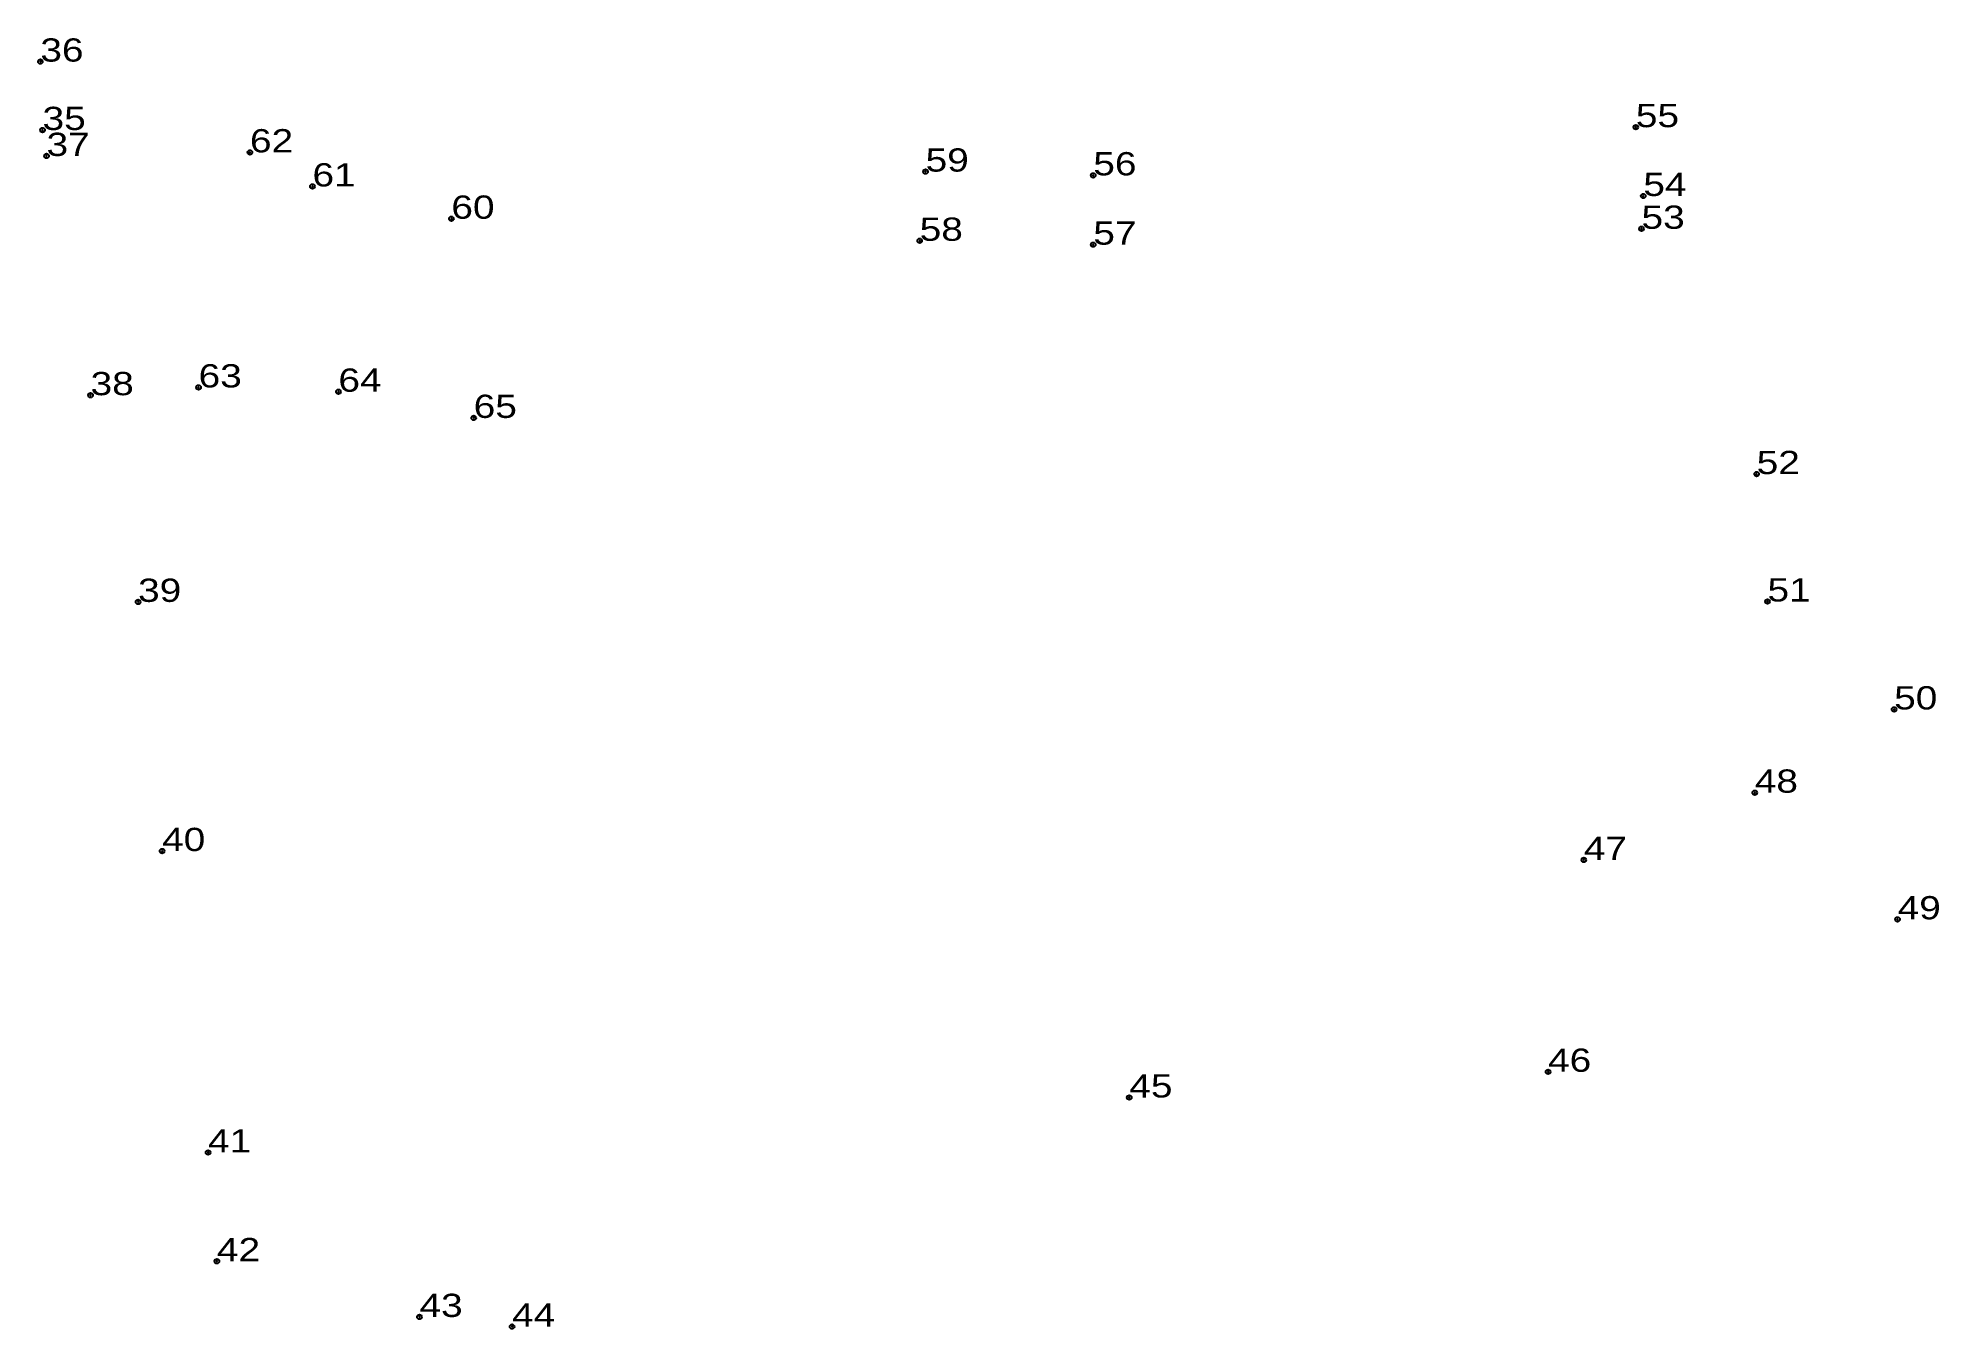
# Model space of a CAD drawing. Header units: metres. Extents: x 532198 to 540709, y 1849067 to 1852902.
# Drawn here: x 536305.8 to 536453.1, y 1852657.8 to 1852757.8 of the extents above; entities that cross this region are included whole.
import ezdxf

# ---------------------------------------------------------------- set-up
doc = ezdxf.new("R2010")
doc.units = ezdxf.units.M
doc.header["$LTSCALE"] = 0.72
doc.header["$PDMODE"] = 32
doc.header["$PDSIZE"] = 0.36
doc.layers.add('12', color=7, linetype='Continuous')
doc.layers.add('7', color=7, linetype='Continuous')

msp = doc.modelspace()

# ---------------------------------------------------------------- texts
at = {"layer": '12', "width": 1.25}
for s, p in [('36', (536306.02, 1852755.96)), ('55', (536429.62, 1852750.88)), ('35', (536306.19, 1852750.66)), ('37', (536306.5, 1852748.65)), ('62', (536322.26, 1852748.93)), ('59', (536374.6, 1852747.44)), ('56', (536387.59, 1852747.15)), ('61', (536327.1, 1852746.29)), ('54', (536430.2, 1852745.55)), ('60', (536337.86, 1852743.79)), ('58', (536374.14, 1852742.08)), ('53', (536430.06, 1852743.01)), ('57', (536387.59, 1852741.78)), ('38', (536309.91, 1852730.12)), ('63', (536318.28, 1852730.72)), ('64', (536329.11, 1852730.39)), ('65', (536339.59, 1852728.36)), ('52', (536438.98, 1852724.01)), ('39', (536313.59, 1852714.11)), ('51', (536439.82, 1852714.14)), ('50', (536449.63, 1852705.78)), ('48', (536438.83, 1852699.33)), ('40', (536315.45, 1852694.81)), ('47', (536425.59, 1852694.12)), ('49', (536449.9, 1852689.52)), ('46', (536422.82, 1852677.71)), ('45', (536390.38, 1852675.72)), ('41', (536319.01, 1852671.46)), ('42', (536319.7, 1852663.04)), ('43', (536335.39, 1852658.72)), ('44', (536342.56, 1852657.97))]:
    msp.add_text(s, height=1.8, dxfattribs=at).set_placement(p)

# ---------------------------------------------------------------- linework, layer by layer
at = {"layer": '7'}
for p in [(536306.02, 1852755.96), (536306.19, 1852750.66), (536429.62, 1852750.88), (536306.5, 1852748.65), (536322.26, 1852748.93), (536374.6, 1852747.44), (536387.59, 1852747.15), (536327.1, 1852746.29), (536430.2, 1852745.55), (536337.86, 1852743.79), (536374.14, 1852742.08), (536430.06, 1852743.01), (536387.59, 1852741.78), (536318.28, 1852730.72), (536329.11, 1852730.39), (536309.91, 1852730.12), (536339.59, 1852728.36), (536438.98, 1852724.01), (536313.59, 1852714.11), (536439.82, 1852714.14), (536449.63, 1852705.78), (536438.83, 1852699.33), (536315.45, 1852694.81), (536425.59, 1852694.12), (536449.9, 1852689.52), (536422.82, 1852677.71), (536390.38, 1852675.72), (536319.01, 1852671.46), (536319.7, 1852663.04), (536335.39, 1852658.72), (536342.56, 1852657.97)]:
    msp.add_point(p, dxfattribs=at)

msp.set_redraw_order([(e.dxf.handle, doc.entitydb.next_handle()) for e in msp.query("TEXT MTEXT ATTDEF DIMENSION ARC_DIMENSION")])  # texts and dimensions are drawn at this point

doc.saveas('drawing.dxf')
